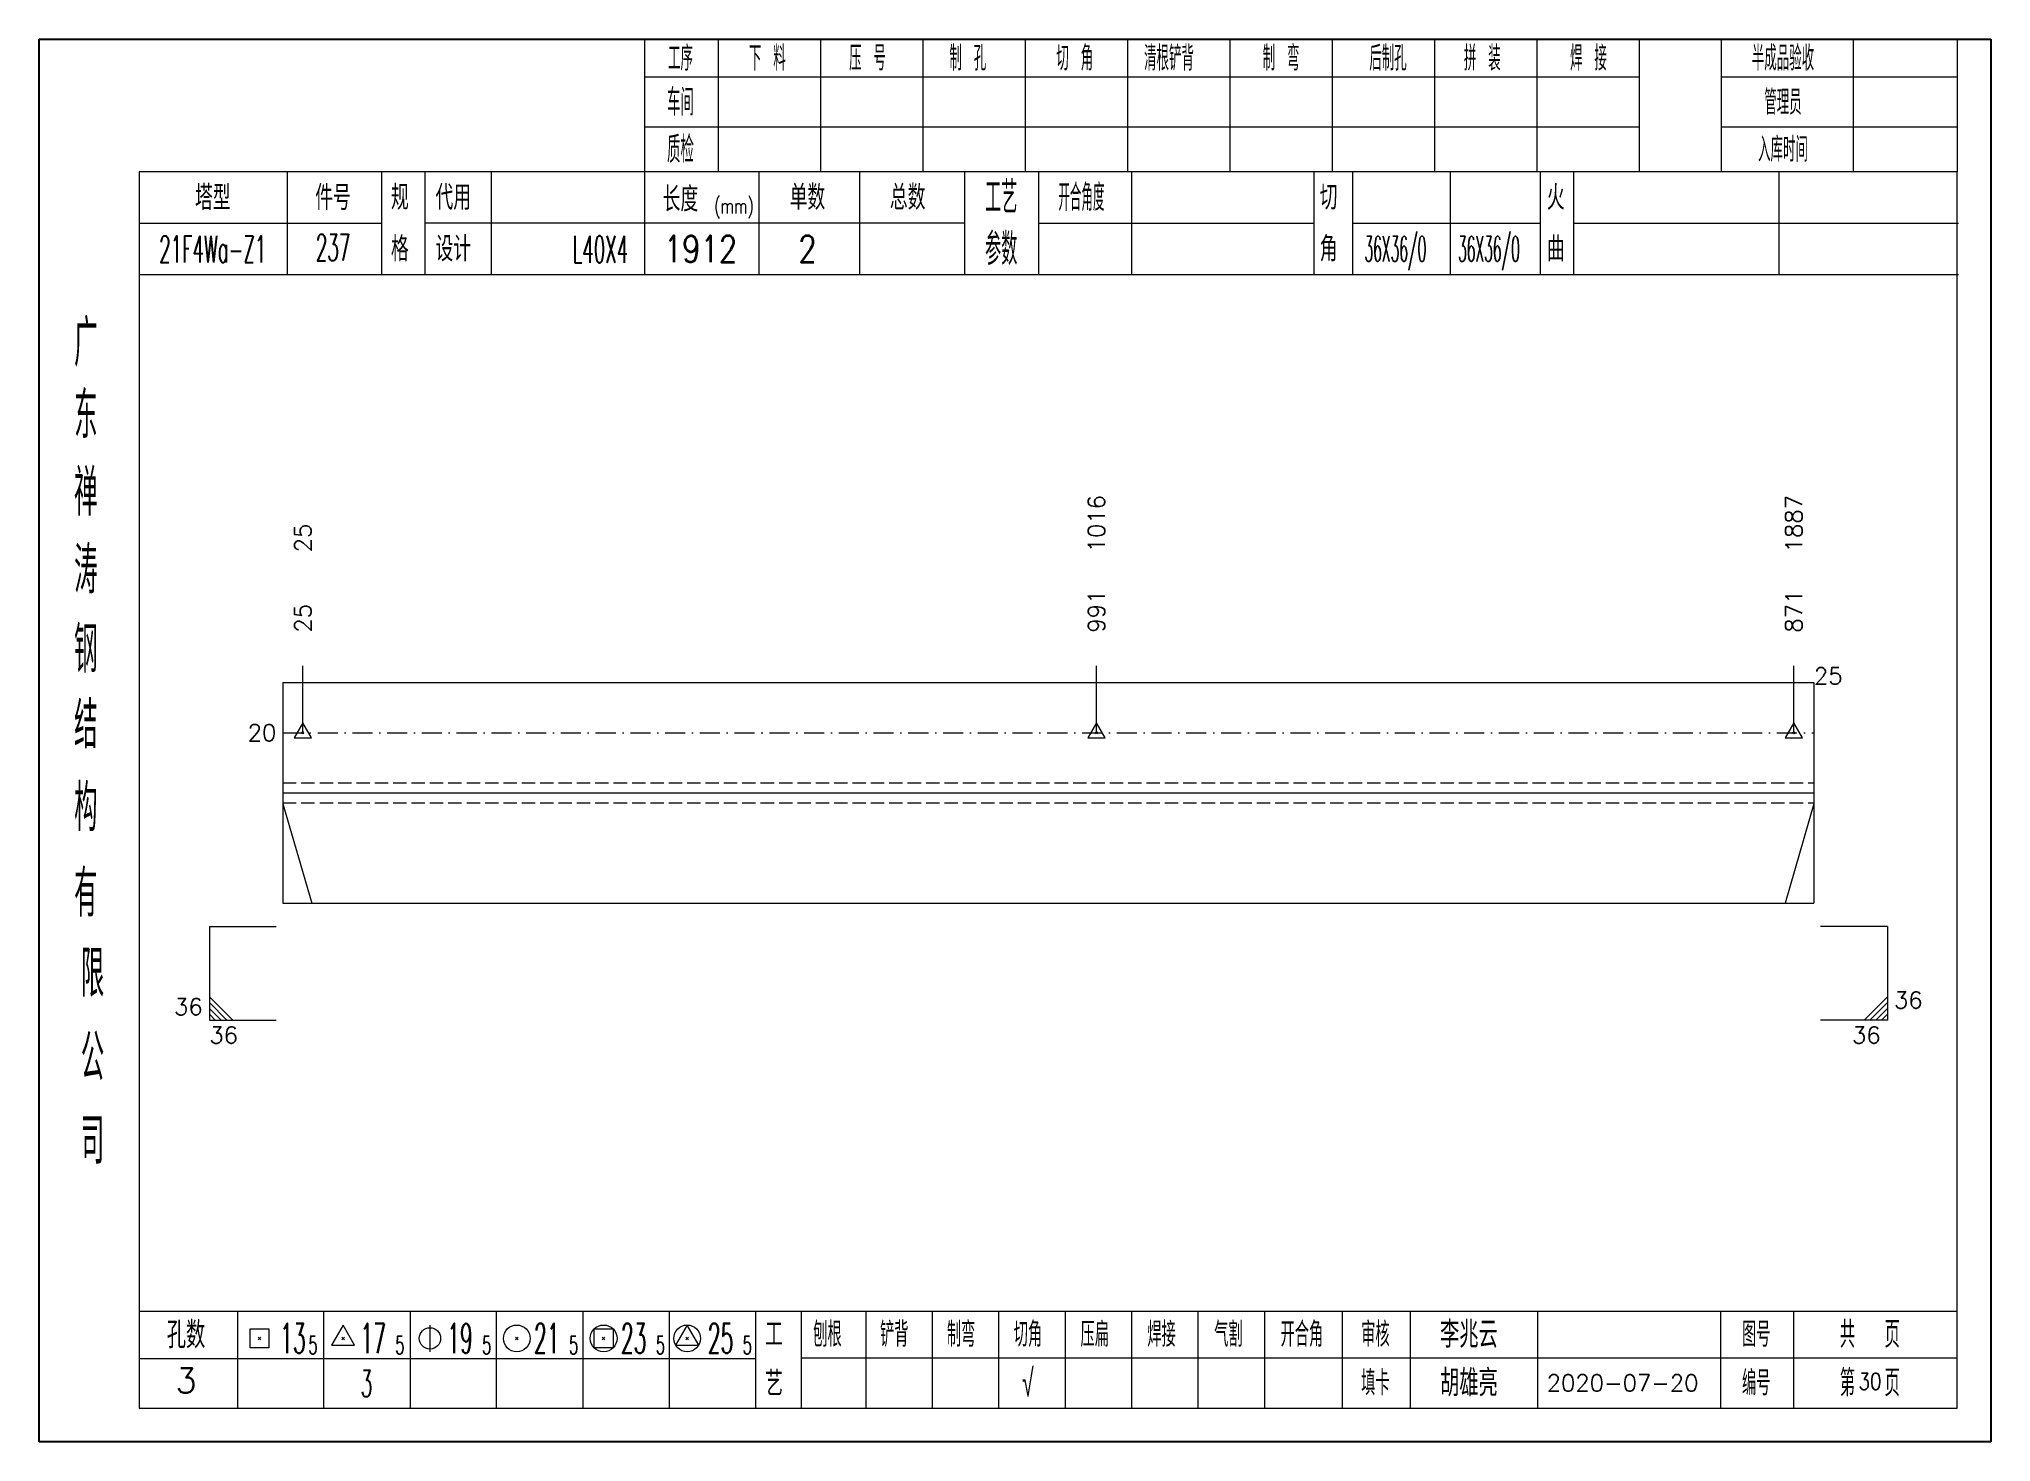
# Model space of a CAD drawing. Extents: x 1310 to 15542, y -76 to 8381.
# Drawn here: x 10568.2 to 10860.3, y 5083.7 to 5293.7 of the extents above; entities that cross this region are included whole.
import ezdxf
from ezdxf.enums import TextEntityAlignment as Align

# ---------------------------------------------------------------- set-up
doc = ezdxf.new("R2010")
doc.units = 0
doc.header["$MEASUREMENT"] = 0
doc.linetypes.add('一点画线', pattern=[5.2, 3, -1, 0.2, -1])
doc.linetypes.add('虚线', pattern=[2.75, 2, -0.75])
doc.layers.get('0').update_dxf_attribs({"linetype": 'CONTINUOUS', "lineweight": 25})
for name, color, linetype, lineweight in [('1', 7, 'CONTINUOUS', 25), ('4', 7, 'CONTINUOUS', 25), ('5', 7, 'CONTINUOUS', 25)]:
    doc.layers.add(name, color=color, linetype=linetype, lineweight=lineweight)
doc.styles.get("Standard").update_dxf_attribs({"font": 'simplex.shx', "width": 0.7, "height": 3, "bigfont": 'gbhzfs.shx'})

msp = doc.modelspace()

# ---------------------------------------------------------------- texts
at = {"color": 7, "linetype": 'Continuous', "lineweight": 13}
for s, p in [('1016', (10726.447, 5216.854)), ('1887', (10830.822, 5216.854)), ('25', (10607.692, 5216.854))]:
    msp.add_text(s, height=2.5, rotation=90, dxfattribs=at).set_placement(p, align=Align.MIDDLE_LEFT)
at = {"color": 8, "linetype": 'Continuous', "lineweight": 9}
for s, p in [('25', (10607.692, 5204.854)), ('991', (10726.447, 5204.854)), ('871', (10830.822, 5204.854))]:
    msp.add_text(s, height=2.5, rotation=90, dxfattribs=at).set_placement(p, align=Align.MIDDLE_LEFT)
at = {"color": 7, "linetype": 'Continuous', "lineweight": 13}
msp.add_text('25', height=2.5, dxfattribs=at).set_placement((10833.822, 5198.354), align=Align.MIDDLE_LEFT)
msp.add_text('20', height=2.5, dxfattribs=at).set_placement((10603.692, 5189.854), align=Align.MIDDLE_RIGHT)
msp.add_text('36', height=2.5, dxfattribs=at).set_placement((10845.822, 5147.854), align=Align.BOTTOM_LEFT)
msp.add_text('36', height=2.5, dxfattribs=at).set_placement((10592.692, 5146.854), align=Align.BOTTOM_RIGHT)
msp.add_text('36', height=2.5, dxfattribs=at).set_placement((10593.692, 5145.854), align=Align.TOP_LEFT)
msp.add_text('36', height=2.5, dxfattribs=at).set_placement((10843.822, 5145.854), align=Align.TOP_RIGHT)
at = {"layer": '4', "color": 1, "linetype": 'Continuous', "lineweight": 25}
for s, height, width, p in [('工序', 3.7, 0.7, (10664.192, 5290.811)), ('下 料', 3.7, 0.7, (10677.192, 5290.811)), ('压 号', 3.7, 0.7, (10692.192, 5290.811)), ('制 孔', 3.7, 0.7, (10707.192, 5290.811)), ('切 角', 3.7, 0.7, (10723.192, 5290.811)), ('清根铲背 ', 3.7, 0.7, (10738.192, 5290.811)), (' 制 弯', 3.7, 0.7, (10753.192, 5290.811)), (' 后制孔', 3.7, 0.7, (10769.192, 5290.811)), ('拼 装', 3.7, 0.7, (10784.192, 5290.811)), (' 焊 接', 3.7, 0.7, (10799.192, 5290.811)), ('半成品验收', 3.7, 0.7, (10829.192, 5290.811)), ('车间', 4, 0.7, (10664.192, 5284.211)), ('管理员', 3.7, 0.7, (10829.192, 5284.211)), ('质检', 4, 0.7, (10664.192, 5277.151)), ('入库时间', 3.7, 0.7, (10829.192, 5277.151)), ('(mm)', 2.24, 0.7, (10672.192, 5268.711)), ('工艺', 4.8, 0.7, (10712.192, 5269.971)), ('开合角度', 4, 0.6, (10724.192, 5269.971)), ('21F4Wa-Z1', 4, 0.5, (10594.192, 5262.231)), ('237', 4, 0.5, (10612.192, 5262.481)), ('L40X4', 4, 0.5, (10652.192, 5262.211)), ('1912', 4, 0.8, (10667.192, 5262.261)), ('2', 4, 0.8, (10683.192, 5262.261)), ('参数', 4.8, 0.7, (10712.192, 5262.261)), ('36X36/0', 3.8, 0.4, (10771.192, 5262.261)), ('36X36/0', 3.8, 0.4, (10785.192, 5262.261)), ('广', 6.96, 0.7, (10575.192, 5248.181)), ('东', 6.96, 0.7, (10575.192, 5237.391)), ('禅', 6.96, 0.7, (10575.192, 5225.801)), ('涛', 6.96, 0.7, (10575.192, 5214.201)), ('钢', 6.96, 0.7, (10575.192, 5202.311)), ('结', 6.96, 0.7, (10575.192, 5191.001)), ('构', 6.96, 0.7, (10575.192, 5178.621)), ('有', 6.96, 0.7, (10575.192, 5165.811)), ('限', 6.96, 0.7, (10576.192, 5153.811)), ('公', 6.96, 0.7, (10576.192, 5141.271)), ('司', 6.96, 0.7, (10576.192, 5128.791)), ('13', 4.47, 0.5, (10606.192, 5099.211)), ('17', 4.47, 0.5, (10618.192, 5099.211)), ('19', 4.47, 0.5, (10631.192, 5099.211)), ('21', 4.47, 0.5, (10644.192, 5099.211)), ('23', 4.47, 0.5, (10657.192, 5099.211)), ('25', 4.47, 0.5, (10670.192, 5099.211)), ('刨根', 3.7, 0.8, (10686.192, 5099.811)), ('铲背', 3.7, 0.8, (10696.192, 5099.811)), ('制弯', 3.7, 0.8, (10706.192, 5099.811)), ('切角', 3.7, 0.8, (10716.192, 5099.811)), ('压扁', 3.7, 0.8, (10726.192, 5099.811)), ('焊接', 3.7, 0.8, (10736.192, 5099.811)), ('气割', 3.7, 0.8, (10746.192, 5099.811)), ('开合角', 3.7, 0.8, (10757.192, 5099.811)), ('审核', 3.7, 0.8, (10768.192, 5099.811)), ('图号', 3.7, 0.8, (10825.192, 5099.811)), ('共  页', 4, 0.8, (10842.192, 5099.811)), ('5', 2.68, 0.6, (10609.192, 5098.211)), ('5', 2.68, 0.6, (10622.192, 5098.211)), ('5', 2.68, 0.6, (10635.192, 5098.211)), ('5', 2.68, 0.6, (10648.192, 5098.211)), ('5', 2.68, 0.6, (10661.192, 5098.211)), ('5', 2.68, 0.6, (10674.192, 5098.211)), ('√', 4, 0.6, (10716.192, 5092.541)), ('填卡', 3.7, 0.8, (10768.192, 5092.541)), ('编号', 3.7, 0.8, (10825.192, 5092.541)), ('第  页', 4, 0.8, (10842.192, 5092.541)), ('3', 4, 0.5, (10617.192, 5092.461))]:
    msp.add_text(s, height=height, dxfattribs=dict(at, width=width)).set_placement(p, align=Align.MIDDLE_CENTER)
for s, height, p in [('塔型', 3.7, (10594.192, 5269.941)), ('件号', 3.7, (10612.192, 5269.941)), ('规', 3.7, (10622.192, 5269.971)), ('代用', 3.7, (10630.192, 5269.971)), ('长度', 3.7, (10664.192, 5269.711)), ('单数', 3.7, (10683.192, 5269.971)), ('总数', 3.7, (10698.192, 5269.971)), ('切', 3.7, (10761.192, 5269.971)), ('火', 3.7, (10795.192, 5269.971)), ('格', 3.7, (10622.192, 5262.261)), ('设计', 3.7, (10630.192, 5262.261)), ('角', 3.7, (10761.192, 5262.261)), ('曲', 3.7, (10795.192, 5262.261)), ('孔数', 4, (10590.192, 5099.731)), ('工', 3.7, (10678.192, 5099.811)), ('李兆云', 4, (10782.192, 5099.811)), ('3', 3.7, (10590.192, 5092.901)), ('胡雄亮', 4, (10782.192, 5092.541)), ('艺', 3.7, (10678.192, 5092.461)), ('2020-07-20', 2.5, (10805.192, 5092.541))]:
    msp.add_text(s, height=height, dxfattribs=at).set_placement(p, align=Align.MIDDLE_CENTER)
at = {"layer": '4', "color": 6, "linetype": 'Continuous', "lineweight": 25, "width": 0.8}
msp.add_text('30', height=2.5, dxfattribs=at).set_placement((10842.217, 5092.769), align=Align.MIDDLE_CENTER)

# ---------------------------------------------------------------- blocks, each defined once
blk = doc.blocks.new('孔17.5')
at = {"layer": '5', "color": 7, "linetype": 'Continuous', "lineweight": 13}
for p, q in [((0, 1), (-0.866, -0.5)), ((-0.1, -0.1), (0.1, 0.1)), ((0.1, -0.1), (-0.1, 0.1)), ((0.866, -0.5), (0, 1)), ((-0.866, -0.5), (0.866, -0.5))]:
    blk.add_line(p, q, dxfattribs=at)
blk = doc.blocks.new('CTJGK')
at = {"color": 6, "linetype": 'Continuous'}
for p, q in [((0, 209.97), (292.13, 209.97)), ((0, 0), (0, 209.97)), ((292.13, 209.97), (292.13, 0)), ((292.13, 0), (0, 0))]:
    blk.add_line(p, q, dxfattribs=at)

# ---------------------------------------------------------------- linework, layer by layer
at = {"color": 7, "linetype": 'Continuous', "lineweight": 18}
for p, q in [((10604.692, 5197.354), (10604.692, 5164.354)), ((10604.692, 5197.354), (10833.822, 5197.354)), ((10833.822, 5197.354), (10833.822, 5164.354)), ((10604.692, 5180.854), (10833.822, 5180.854))]:
    msp.add_line(p, q, dxfattribs=at)
at = {"color": 7, "linetype": 'Continuous', "lineweight": 13}
for p, q in [((10607.692, 5189.854), (10607.692, 5199.854)), ((10726.447, 5189.854), (10726.447, 5199.854)), ((10830.822, 5189.854), (10830.822, 5199.854)), ((10604.692, 5179.204), (10609.006, 5164.354)), ((10833.822, 5179.204), (10829.508, 5164.354)), ((10593.692, 5160.854), (10603.692, 5160.854)), ((10593.692, 5160.854), (10593.692, 5146.854)), ((10844.822, 5160.854), (10834.822, 5160.854)), ((10844.822, 5160.854), (10844.822, 5146.854)), ((10597.192, 5146.854), (10593.692, 5150.354)), ((10841.322, 5146.854), (10844.822, 5150.354)), ((10596.317, 5146.854), (10593.692, 5149.479)), ((10595.442, 5146.854), (10593.692, 5148.604)), ((10594.567, 5146.854), (10593.692, 5147.729)), ((10842.197, 5146.854), (10844.822, 5149.479)), ((10843.072, 5146.854), (10844.822, 5148.604)), ((10843.947, 5146.854), (10844.822, 5147.729)), ((10593.692, 5146.854), (10603.692, 5146.854)), ((10844.822, 5146.854), (10834.822, 5146.854))]:
    msp.add_line(p, q, dxfattribs=at)
at = {"color": 3, "linetype": '一点画线', "lineweight": 13}
msp.add_line((10604.692, 5189.854), (10833.822, 5189.854), dxfattribs=at)
at = {"color": 1, "linetype": '虚线', "lineweight": 18}
for p, q in [((10604.692, 5182.354), (10833.822, 5182.354)), ((10604.692, 5179.354), (10833.822, 5179.354))]:
    msp.add_line(p, q, dxfattribs=at)
at = {"layer": '1', "color": 7, "linetype": 'Continuous', "lineweight": 18}
msp.add_line((10604.692, 5164.354), (10833.822, 5164.354), dxfattribs=at)
at = {"layer": '4', "color": 1, "linetype": 'Continuous', "lineweight": 18}
for p, q in [((10568.192, 5293.681), (10568.192, 5083.711)), ((10860.322, 5293.681), (10568.192, 5293.681)), ((10658.822, 5293.681), (10658.822, 5273.841)), ((10669.852, 5293.681), (10669.852, 5273.821)), ((10685.162, 5293.681), (10685.162, 5273.821)), ((10700.482, 5293.681), (10700.482, 5273.821)), ((10715.792, 5293.681), (10715.792, 5273.821)), ((10731.102, 5293.681), (10731.102, 5273.821)), ((10746.412, 5293.681), (10746.412, 5273.821)), ((10761.732, 5293.681), (10761.732, 5273.821)), ((10777.042, 5293.681), (10777.042, 5273.821)), ((10792.352, 5293.681), (10792.352, 5273.821)), ((10807.662, 5293.681), (10807.662, 5273.841)), ((10807.662, 5293.681), (10807.662, 5273.821)), ((10819.942, 5293.681), (10819.942, 5273.821)), ((10839.692, 5293.681), (10839.692, 5273.821)), ((10855.272, 5293.681), (10855.272, 5273.821)), ((10860.322, 5263.881), (10860.322, 5293.681)), ((10807.662, 5287.951), (10658.822, 5287.951)), ((10855.272, 5287.951), (10819.942, 5287.951)), ((10807.662, 5280.471), (10658.822, 5280.471)), ((10855.272, 5280.471), (10819.942, 5280.471)), ((10583.202, 5273.821), (10583.202, 5088.761)), ((10855.272, 5273.821), (10583.202, 5273.821)), ((10605.322, 5273.831), (10605.322, 5258.411)), ((10619.472, 5258.411), (10619.472, 5273.821)), ((10625.972, 5258.411), (10625.972, 5273.821)), ((10635.842, 5273.821), (10635.842, 5258.411)), ((10658.822, 5273.841), (10658.822, 5258.411)), ((10675.942, 5273.821), (10675.942, 5258.411)), ((10690.992, 5273.821), (10690.992, 5258.411)), ((10706.692, 5273.821), (10706.692, 5258.411)), ((10717.752, 5273.821), (10717.752, 5258.411)), ((10731.702, 5273.821), (10731.702, 5258.411)), ((10759.002, 5273.821), (10759.002, 5258.411)), ((10764.762, 5273.821), (10764.762, 5258.411)), ((10779.382, 5273.821), (10779.382, 5258.411)), ((10792.842, 5273.821), (10792.842, 5258.411)), ((10797.832, 5273.821), (10797.832, 5258.411)), ((10828.572, 5273.821), (10828.572, 5258.411)), ((10855.272, 5088.761), (10855.272, 5273.821)), ((10619.472, 5266.061), (10583.202, 5266.061)), ((10706.692, 5266.111), (10625.972, 5266.111)), ((10717.752, 5266.111), (10759.002, 5266.111)), ((10764.762, 5266.111), (10792.842, 5266.111)), ((10797.832, 5266.111), (10855.452, 5266.111)), ((10860.322, 5083.711), (10860.322, 5263.881)), ((10855.452, 5258.411), (10583.202, 5258.411)), ((10583.202, 5103.291), (10855.272, 5103.291)), ((10597.892, 5103.291), (10597.892, 5088.761)), ((10610.822, 5088.761), (10610.822, 5103.291)), ((10623.752, 5103.291), (10623.752, 5088.761)), ((10636.672, 5088.761), (10636.672, 5103.291)), ((10649.602, 5103.291), (10649.602, 5088.761)), ((10662.532, 5088.761), (10662.532, 5103.291)), ((10675.452, 5088.761), (10675.452, 5103.291)), ((10682.322, 5088.761), (10682.322, 5103.291)), ((10691.982, 5088.761), (10691.982, 5103.291)), ((10701.922, 5088.761), (10701.922, 5103.291)), ((10711.862, 5088.761), (10711.862, 5103.291)), ((10721.812, 5088.761), (10721.812, 5103.291)), ((10731.752, 5088.761), (10731.752, 5103.291)), ((10741.692, 5088.761), (10741.692, 5103.291)), ((10751.642, 5088.761), (10751.642, 5103.291)), ((10763.282, 5088.761), (10763.282, 5103.291)), ((10773.432, 5088.761), (10773.432, 5103.291)), ((10792.492, 5088.761), (10792.492, 5103.291)), ((10819.872, 5088.761), (10819.872, 5103.291)), ((10830.832, 5088.761), (10830.832, 5103.291)), ((10675.452, 5096.161), (10583.202, 5096.161)), ((10682.282, 5096.321), (10855.272, 5096.321)), ((10583.202, 5088.761), (10855.272, 5088.761)), ((10568.192, 5083.711), (10860.322, 5083.711))]:
    msp.add_line(p, q, dxfattribs=at)
at = {"layer": '4', "color": 7, "linetype": 'Continuous', "lineweight": 13}
for p, q in [((10599.778, 5097.797), (10599.778, 5100.625)), ((10599.778, 5100.625), (10602.606, 5100.625)), ((10602.606, 5100.625), (10602.606, 5097.797)), ((10613.692, 5101.211), (10611.96, 5098.211)), ((10615.424, 5098.211), (10613.692, 5101.211)), ((10626.692, 5101.211), (10626.692, 5097.211)), ((10651.278, 5097.797), (10651.278, 5100.625)), ((10651.278, 5100.625), (10654.106, 5100.625)), ((10654.106, 5100.625), (10654.106, 5097.797)), ((10665.192, 5101.211), (10663.46, 5098.211)), ((10666.924, 5098.211), (10665.192, 5101.211)), ((10602.606, 5097.797), (10599.778, 5097.797)), ((10600.992, 5099.011), (10601.392, 5099.411)), ((10601.392, 5099.011), (10600.992, 5099.411)), ((10611.96, 5098.211), (10615.424, 5098.211)), ((10613.492, 5099.011), (10613.892, 5099.411)), ((10613.892, 5099.011), (10613.492, 5099.411)), ((10639.492, 5099.011), (10639.892, 5099.411)), ((10639.892, 5099.011), (10639.492, 5099.411)), ((10654.106, 5097.797), (10651.278, 5097.797)), ((10652.492, 5099.011), (10652.892, 5099.411)), ((10652.892, 5099.011), (10652.492, 5099.411)), ((10663.46, 5098.211), (10666.924, 5098.211)), ((10664.992, 5099.011), (10665.392, 5099.411)), ((10665.392, 5099.011), (10664.992, 5099.411))]:
    msp.add_line(p, q, dxfattribs=at)
for centre, radius in [((10626.692, 5099.211), 1.6), ((10639.692, 5099.211), 2), ((10652.692, 5099.211), 2), ((10665.192, 5099.211), 2)]:
    msp.add_circle(centre, radius, dxfattribs=at)

# ---------------------------------------------------------------- block references
at = {"color": 0, "linetype": 'Continuous'}
msp.add_blockref('CTJGK', (10568.192, 5083.711), dxfattribs=at)
at = {"color": 8, "linetype": 'Continuous', "lineweight": 9, "xscale": 1.5, "yscale": 1.5, "zscale": 1.5}
for p in [(10607.692, 5189.854), (10726.447, 5189.854), (10830.822, 5189.854)]:
    msp.add_blockref('孔17.5', p, dxfattribs=at)

msp.set_redraw_order([(e.dxf.handle, doc.entitydb.next_handle()) for e in msp.query("TEXT MTEXT ATTDEF DIMENSION ARC_DIMENSION")])  # texts and dimensions are drawn at this point

doc.saveas('drawing.dxf')
